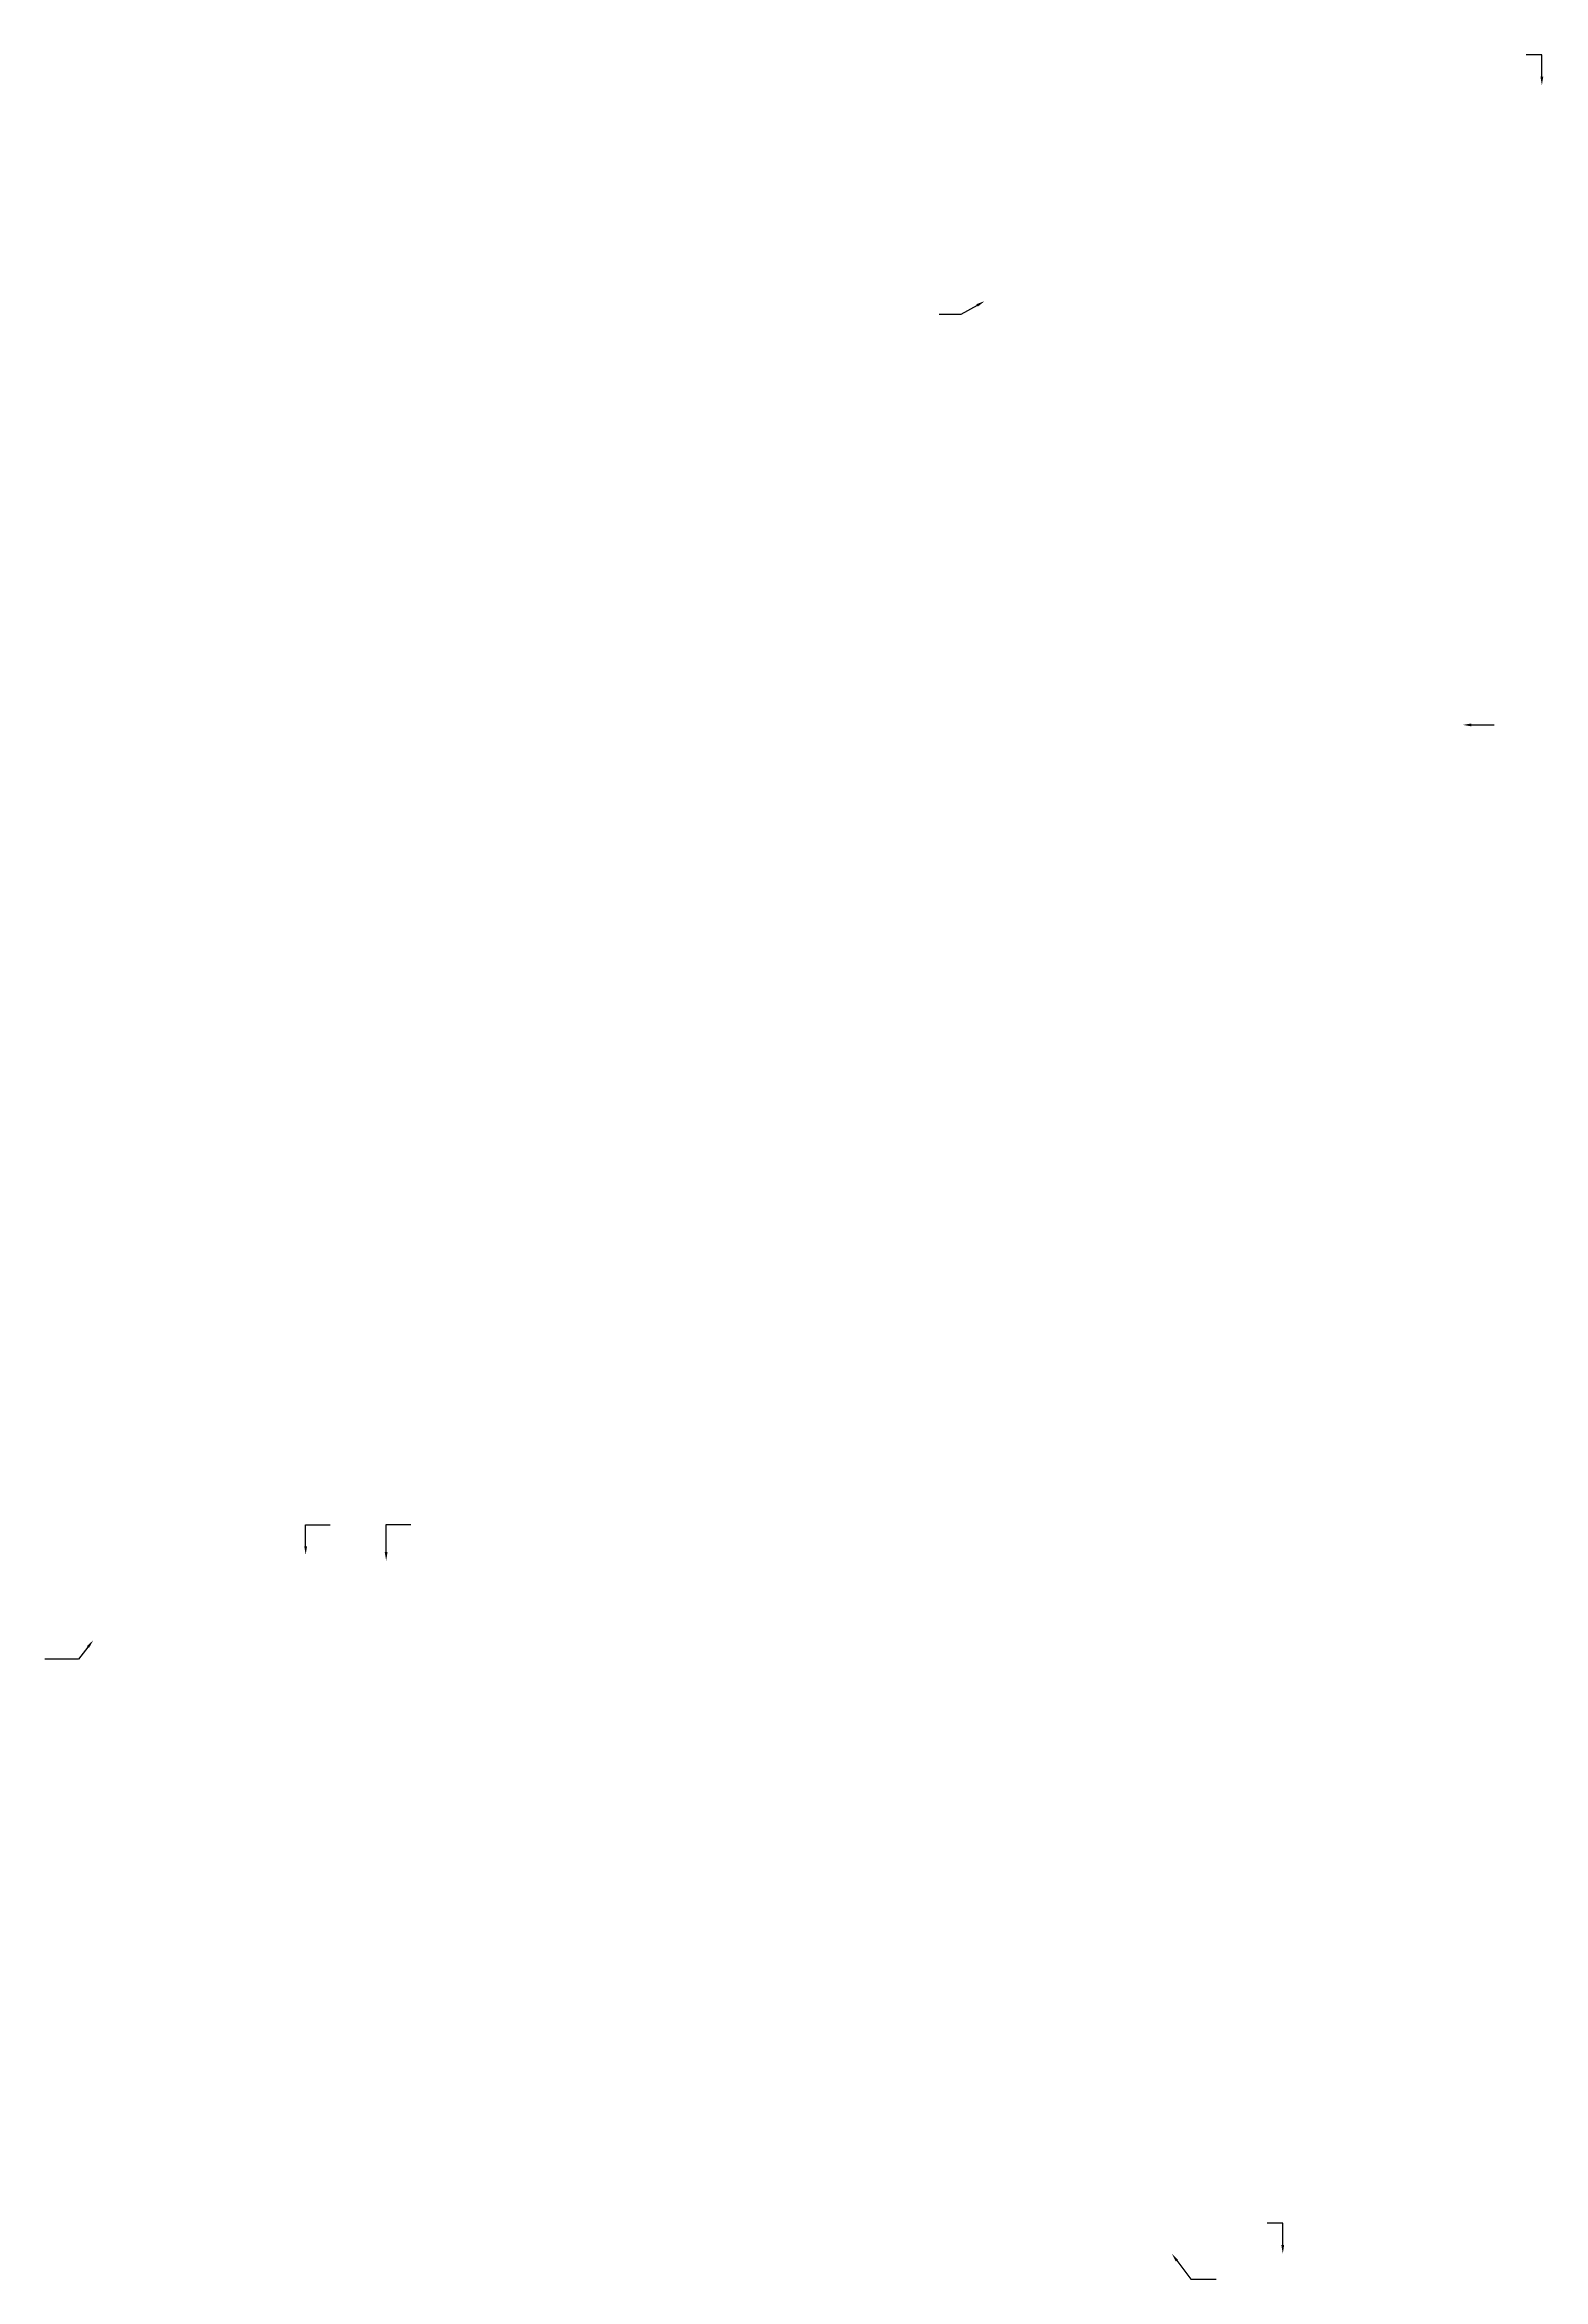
# Model space of a CAD drawing. Header units: millimetres. Extents: x 579 to 4020, y 235 to 1416.
# Drawn here: x 3038 to 3559, y 235 to 1012 of the extents above; entities that cross this region are included whole.
import ezdxf
from ezdxf import colors
from ezdxf.entities.mleader import LeaderData, LeaderLine
from ezdxf.math import Vec2, Vec3

# ---------------------------------------------------------------- set-up
doc = ezdxf.new("R2010")
doc.units = ezdxf.units.MM
doc.header["$LTSCALE"] = 0.3
doc.layers.add('尺寸标注', color=7, linetype='Continuous', lineweight=25)
doc.layers.add('细实线', color=7, linetype='Continuous', lineweight=25)
doc.styles.add('数字样式', font='gbeitc.shx', dxfattribs={"height": 5, "bigfont": 'gbcbig.shx'})

msp = doc.modelspace()

# ---------------------------------------------------------------- leaders
at = {"layer": '尺寸标注'}
ml = msp.add_multileader_mtext('Standard', dxfattribs=at)
ml.set_content('', color=256, style='数字样式')
ml.set_leader_properties()
ml.build(insert=Vec2(0, 0))
ml.multileader.update_dxf_attribs({"text_left_attachment_type": 8, "text_right_attachment_type": 8, "dogleg_length": 2, "arrow_head_size": 3})
ctx = ml.context
ctx.base_point, ctx.char_height, ctx.arrow_head_size, ctx.landing_gap_size, ctx.plane_origin = Vec3(3349.13406, 918.41176), 3.5, 3, 0, Vec3(3364.89983, 923.1189)
ctx.left_attachment, ctx.right_attachment, ctx.text_align_type = 8, 8, 2
notes = []
notes.append((ctx, [(0, (1, 1, 0), (3356.6069, 918.41176), (-1, 0), 7.47284, [(0, [(3364.89983, 923.1189)], 0, [])])]))
ctx.mtext.insert, ctx.mtext.alignment, ctx.mtext.flow_direction = Vec3(3349.13406, 921.91176), 3, 5
at = {"layer": '尺寸标注', "ltscale": 0.3}
ml = msp.add_multileader_mtext('Standard', dxfattribs=at)
ml.set_content('', color=256, style='数字样式')
ml.set_leader_properties()
ml.build(insert=Vec2(0, 0))
ml.multileader.update_dxf_attribs({"text_left_attachment_type": 8, "text_right_attachment_type": 8, "dogleg_length": 2, "arrow_head_size": 3})
ctx = ml.context
ctx.base_point, ctx.char_height, ctx.arrow_head_size, ctx.landing_gap_size, ctx.plane_origin = Vec3(3542.21446, 775.62308), 3.5, 3, 0, Vec3(3531.24908, 775.62308)
ctx.left_attachment, ctx.right_attachment = 8, 8
notes.append((ctx, [(0, (1, 1, 0), (3539.75734, 775.62308), (1, 0), 2.45713, [(0, [(3531.24908, 775.62308)], 0, [])])]))
ctx.mtext.insert, ctx.mtext.flow_direction = Vec3(3542.21446, 779.12308), 5
ml = msp.add_multileader_mtext('Standard', dxfattribs=at)
ml.set_content('', color=256, style='数字样式')
ml.set_leader_properties()
ml.build(insert=Vec2(0, 0))
ml.multileader.update_dxf_attribs({"text_left_attachment_type": 8, "text_right_attachment_type": 8, "dogleg_length": 2, "arrow_head_size": 3})
ctx = ml.context
ctx.base_point, ctx.char_height, ctx.arrow_head_size, ctx.landing_gap_size, ctx.plane_origin = Vec3(3137.23351, 497.25187), 3.5, 3, 0, Vec3(3130.70779, 496.76266)
ctx.left_attachment, ctx.right_attachment = 8, 8
notes.append((ctx, [(0, (1, 1, 0), (3128.64809, 497.25187), (1, 0), 8.58542, [(0, [(3128.66157, 486.77034)], 0, [])])]))
ctx.mtext.insert, ctx.mtext.flow_direction = Vec3(3137.23351, 500.75187), 5
ml = msp.add_multileader_mtext('Standard', dxfattribs=at)
ml.set_content('', color=256, style='数字样式')
ml.set_leader_properties()
ml.build(insert=Vec2(0, 0))
ml.multileader.update_dxf_attribs({"text_left_attachment_type": 8, "text_right_attachment_type": 8, "dogleg_length": 2, "arrow_head_size": 3})
ctx = ml.context
ctx.base_point, ctx.char_height, ctx.arrow_head_size, ctx.landing_gap_size, ctx.plane_origin = Vec3(3165.25034, 497.2814), 3.5, 3, 0, Vec3(3155.14126, 484.77034)
ctx.left_attachment, ctx.right_attachment = 8, 8
notes.append((ctx, [(0, (1, 1, 0), (3156.66491, 497.2814), (1, 0), 8.58542, [(0, [(3156.66997, 484.77034)], 0, [])])]))
ctx.mtext.insert, ctx.mtext.flow_direction = Vec3(3165.25034, 500.7814), 5
ml = msp.add_multileader_mtext('Standard', dxfattribs=at)
ml.set_content('', color=256, style='数字样式')
ml.set_leader_properties()
ml.build(insert=Vec2(0, 0))
ml.multileader.update_dxf_attribs({"text_left_attachment_type": 8, "text_right_attachment_type": 8, "dogleg_length": 2, "arrow_head_size": 3})
ctx = ml.context
ctx.base_point, ctx.char_height, ctx.arrow_head_size, ctx.landing_gap_size, ctx.plane_origin = Vec3(3037.85619, 450.47059), 3.5, 3, 0, Vec3(3054.7501, 453.9474)
ctx.left_attachment, ctx.right_attachment, ctx.text_align_type = 8, 8, 2
notes.append((ctx, [(0, (1, 1, 0), (3049.57915, 450.47059), (-1, 0), 11.72295, [(0, [(3054.7501, 457.04576)], 0, [])])]))
ctx.mtext.insert, ctx.mtext.alignment, ctx.mtext.flow_direction = Vec3(3037.85619, 453.97059), 3, 5
at = {"layer": '细实线', "ltscale": 0.3}
ml = msp.add_multileader_mtext('Standard', dxfattribs=at)
ml.set_content('', color=256, style='数字样式')
ml.set_leader_properties()
ml.build(insert=Vec2(0, 0))
ml.multileader.update_dxf_attribs({"text_left_attachment_type": 8, "text_right_attachment_type": 8, "dogleg_length": 2, "arrow_head_size": 3})
ctx = ml.context
ctx.base_point, ctx.char_height, ctx.arrow_head_size, ctx.landing_gap_size, ctx.plane_origin = Vec3(3553.35151, 1008.87451), 3.5, 3, 0, Vec3(3558.80737, 998.25553)
ctx.left_attachment, ctx.right_attachment = 8, 8
notes.append((ctx, [(0, (1, 1, 0), (3558.80737, 1008.87451), (-1, 0), 5.45586, [(0, [(3558.80737, 998.25553)], 0, [])])]))
ctx.mtext.insert, ctx.mtext.flow_direction = Vec3(3553.35151, 1012.37451), 5
ml = msp.add_multileader_mtext('Standard', dxfattribs=at)
ml.set_content('', color=256, style='数字样式')
ml.set_leader_properties()
ml.build(insert=Vec2(0, 0))
ml.multileader.update_dxf_attribs({"text_left_attachment_type": 8, "text_right_attachment_type": 8, "dogleg_length": 2, "arrow_head_size": 3})
ctx = ml.context
ctx.base_point, ctx.char_height, ctx.arrow_head_size, ctx.landing_gap_size, ctx.plane_origin = Vec3(3463.18831, 254.15345), 3.5, 3, 0, Vec3(3468.64417, 243.53447)
ctx.left_attachment, ctx.right_attachment = 8, 8
notes.append((ctx, [(0, (1, 1, 0), (3468.64417, 254.15345), (-1, 0), 5.45586, [(0, [(3468.64417, 243.53447)], 0, [])])]))
ctx.mtext.insert, ctx.mtext.flow_direction = Vec3(3463.18831, 257.65345), 5
at = {"layer": '细实线', "lineweight": 15, "ltscale": 0.3}
ml = msp.add_multileader_mtext('Standard', dxfattribs=at)
ml.set_content('', color=256, style='数字样式')
ml.set_leader_properties()
ml.build(insert=Vec2(0, 0))
ml.multileader.update_dxf_attribs({"text_left_attachment_type": 8, "text_right_attachment_type": 8, "dogleg_length": 2, "arrow_head_size": 3})
ctx = ml.context
ctx.base_point, ctx.char_height, ctx.arrow_head_size, ctx.landing_gap_size, ctx.plane_origin = Vec3(3445.50735, 234.62364), 3.5, 3, 0, Vec3(3430.04353, 243.53447)
ctx.left_attachment, ctx.right_attachment = 8, 8
notes.append((ctx, [(0, (1, 1, 0), (3436.60836, 234.62364), (1, 0), 8.89899, [(0, [(3430.04353, 243.53447)], 0, [])])]))
ctx.mtext.insert, ctx.mtext.flow_direction = Vec3(3445.50735, 238.12364), 5
for ctx, leaders in notes:
    for number, flags, end, landing, length, lines in leaders:
        leader = LeaderData()
        leader.index, (leader.has_last_leader_line, leader.has_dogleg_vector, leader.attachment_direction) = number, flags
        leader.last_leader_point, leader.dogleg_vector, leader.dogleg_length = Vec3(end), Vec3(landing), length
        for number, points, colour, breaks in lines:
            line = LeaderLine()
            line.index, line.vertices, line.color, line.breaks = number, Vec3.list(points), colors.encode_raw_color(colour), breaks
            leader.lines.append(line)
        ctx.leaders.append(leader)

doc.saveas('drawing.dxf')
